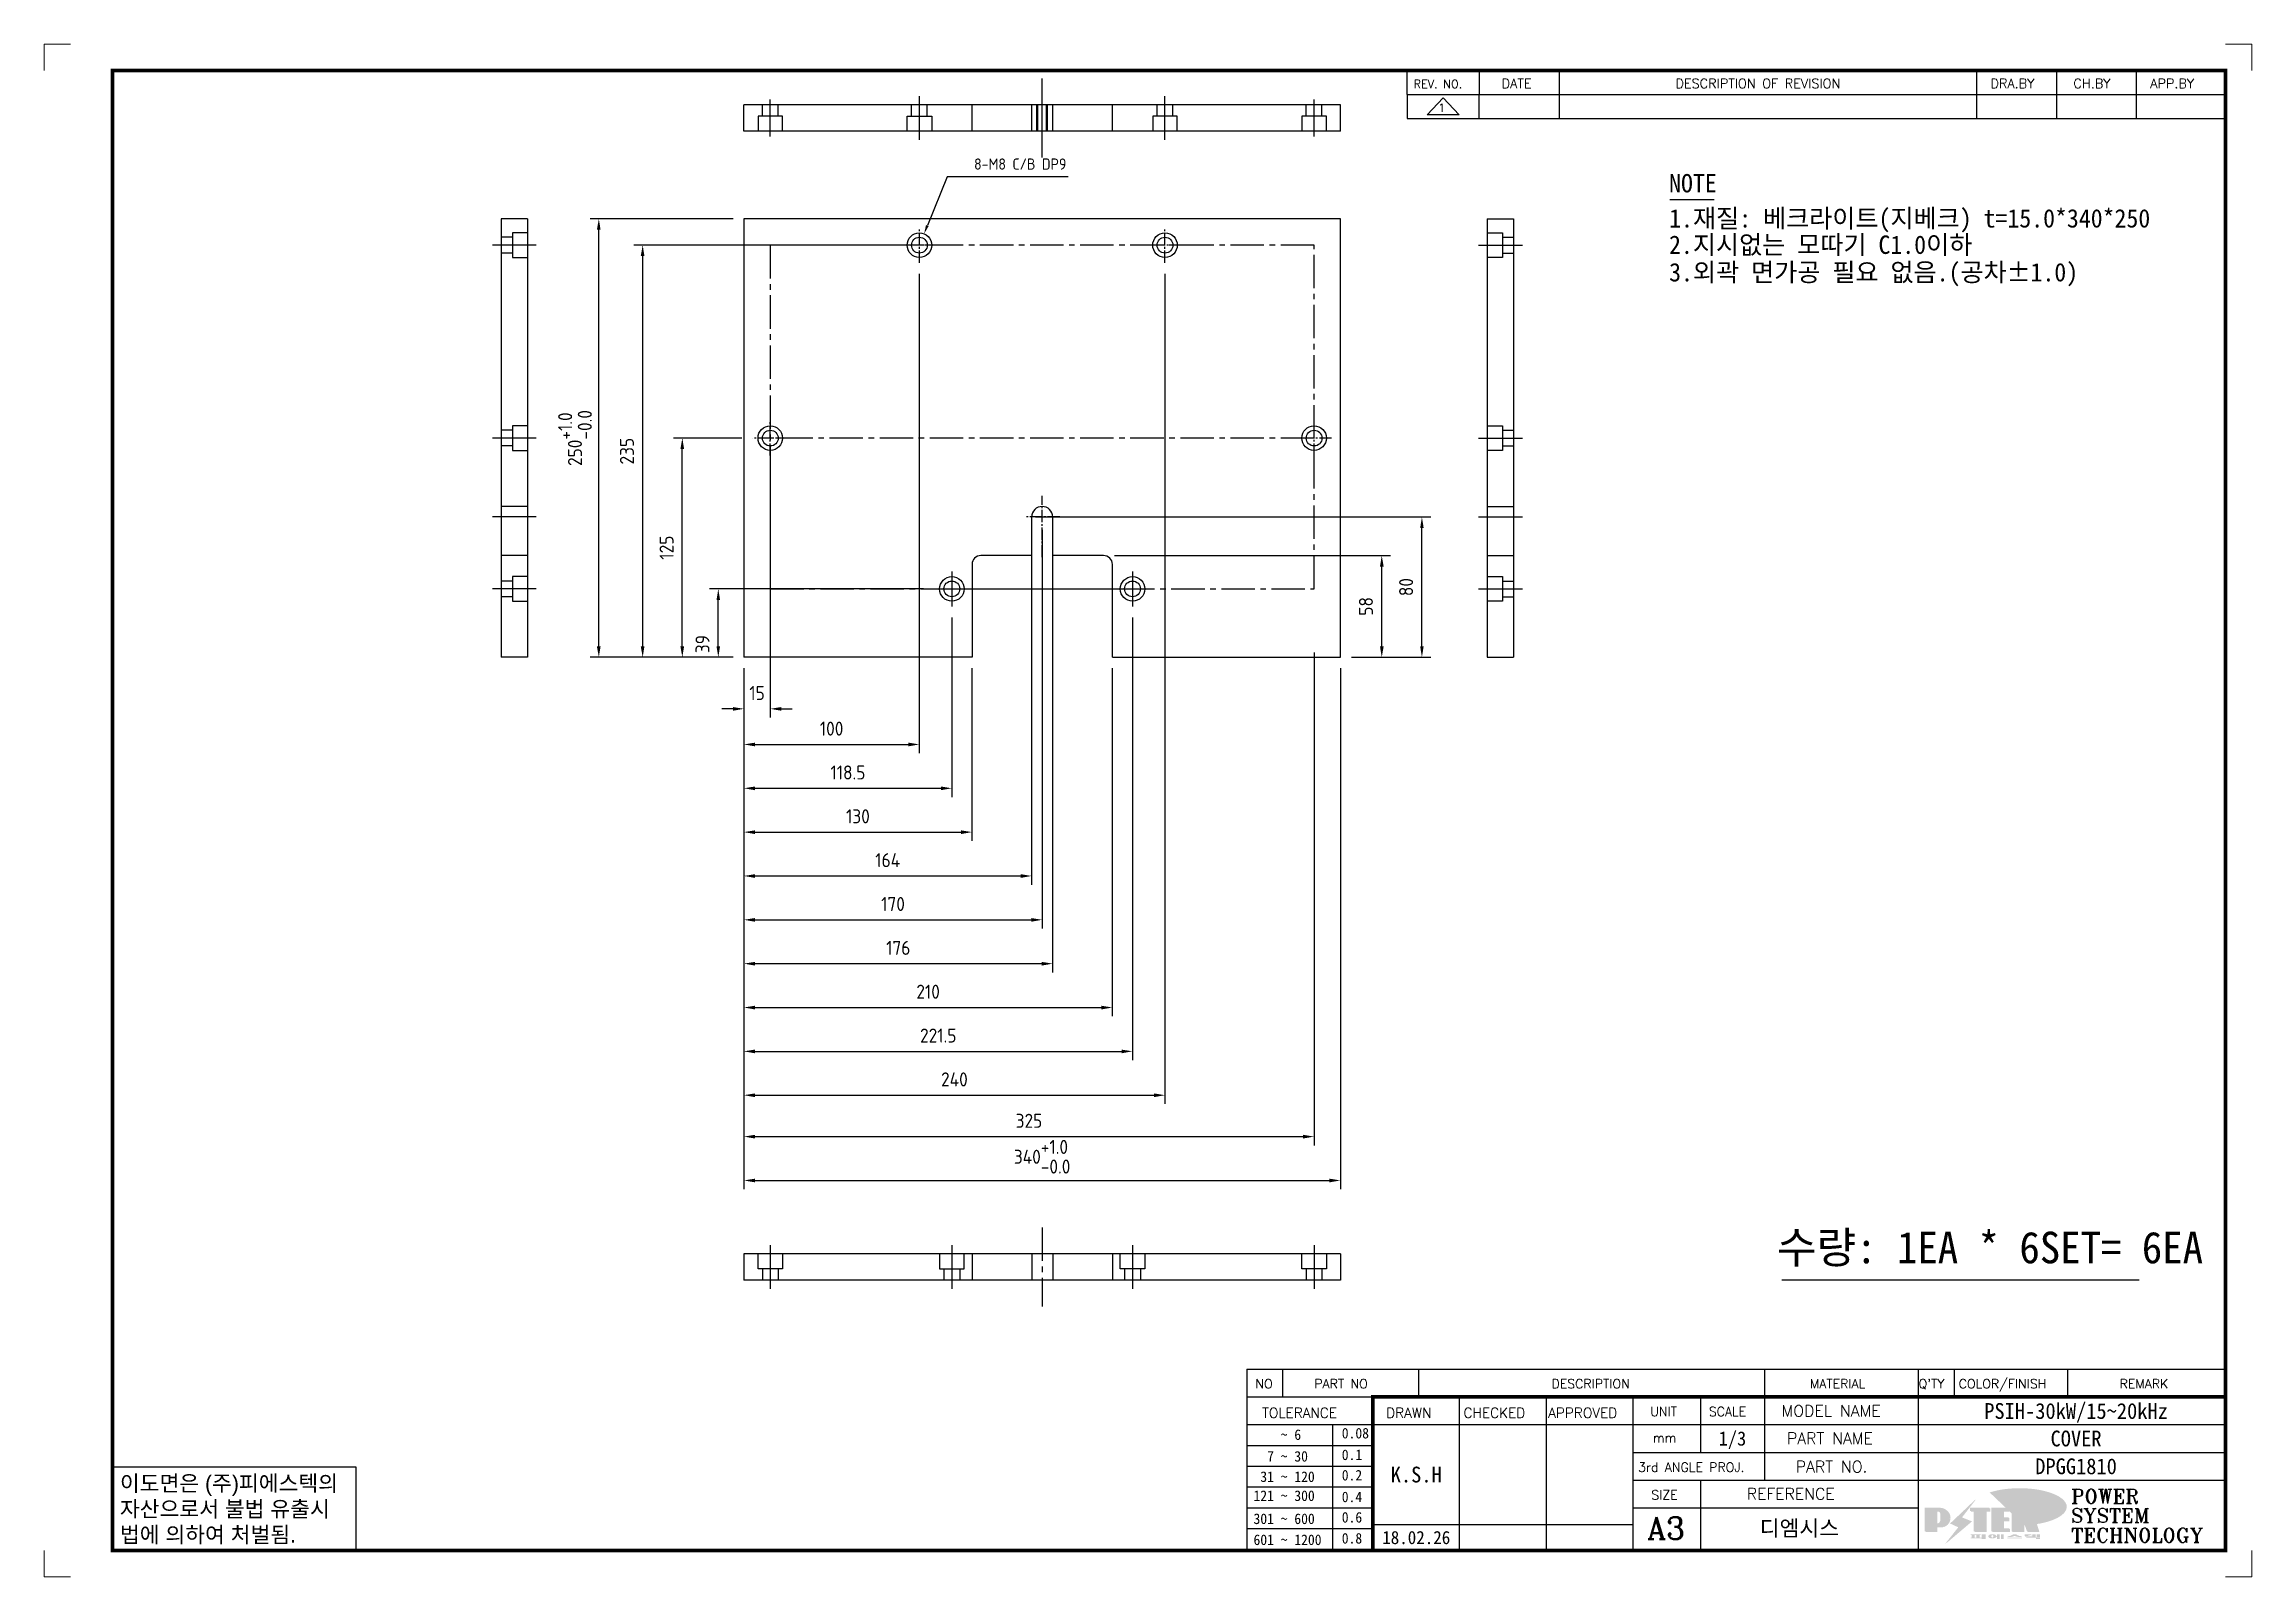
# Model space of a CAD drawing. Header units: millimetres. Extents: x 24815 to 37444, y -10619 to 6020.
# Drawn here: x 26393 to 27652, y -9398 to -8524 of the extents above; entities that cross this region are included whole.
import ezdxf
from ezdxf.enums import TextEntityAlignment as Align

# ---------------------------------------------------------------- set-up
doc = ezdxf.new("R2010")
doc.units = ezdxf.units.MM
for name, pattern in [('CENTER', [50.8, 31.75, -6.35, 6.35, -6.35]), ('CENTER1', [10, 7, -1, 1, -1]), ('CENTER2', [28.575, 19.05, -3.175, 3.175, -3.175]), ('HIDDEN', [9.525, 6.35, -3.175])]:
    doc.linetypes.add(name, pattern=pattern)
for name, color, linetype in [('______', 7, 'Continuous'), ('CENTER', 1, 'CENTER'), ('FORMAT-1', 7, 'Continuous'), ('HIDDEN', 2, 'HIDDEN'), ('line', 3, 'Continuous')]:
    doc.layers.add(name, color=color, linetype=linetype)
doc.styles.add('h1', font='')
doc.styles.add('HAN', font='')
doc.styles.add('RC', font='ROMANC.SHX')
doc.styles.add('ROMANT', font='romant')
doc.styles.get("Standard").update_dxf_attribs({"font": 'ISOCP.SHX', "bigfont": 'WHGTXT.SHX'})
doc.styles.get('h1').set_extended_font_data('New Gulim')
doc.styles.get('HAN').set_extended_font_data('GulimChe')
doc.dimstyles.new('PS-2', dxfattribs={"dimscale": 2, "dimtxt": 3.2, "dimasz": 2.5, "dimexe": 2, "dimexo": 2.5, "dimgap": 2, "dimtad": 1, "dimtoh": 1, "dimrnd": 0.05, "dimzin": 12, "dimdsep": 46, "dimtxsty": 'Standard', "dimcen": 0, "dimclrt": 2, "dimazin": 3, "dimtfac": 1, "dimtofl": 0, "dimtmove": 0, "dimatfit": 3, "dimfxl": 0.18, "dimtolj": 1, "dimtzin": 0, "dimarcsym": 0})
doc.dimstyles.new('PS-2.5', dxfattribs={"dimscale": 2.5, "dimtxt": 3.2, "dimasz": 2.5, "dimexe": 2, "dimexo": 2.5, "dimgap": 2, "dimtad": 1, "dimtoh": 1, "dimrnd": 0.05, "dimzin": 12, "dimdsep": 46, "dimtxsty": 'Standard', "dimcen": 0, "dimclrt": 2, "dimazin": 3, "dimtfac": 1, "dimtofl": 0, "dimtmove": 0, "dimatfit": 3, "dimfxl": 0.18, "dimtolj": 1, "dimtzin": 0, "dimarcsym": 0})

msp = doc.modelspace()

# ---------------------------------------------------------------- texts
at = {"color": 2, "style": 'HAN'}
for s, height, p in [('NOTE', 10.5, (27319.62728, -8608.4768)), ('1.재질: 베크라이트(지베크) t=15.0*340*250', 10.5, (27319.62728, -8628.48094)), ('2.지시없는 모따기 C1.0이하 ', 10.5, (27319.57906, -8643.5311)), ('3.외곽 면가공 필요 없음.(공차%%P1.0)', 10.5, (27319.62728, -8659.21413)), ('수량: 1EA * 6SET= 6EA', 18, (27381.05844, -9219.04526))]:
    msp.add_text(s, height=height, dxfattribs=at).set_placement(p)

# ---------------------------------------------------------------- blocks, each defined once
blk = doc.blocks.new('re3')
at = {"color": 180}
for p, q in [((0, 0), (0, -4.55)), ((6.87, -0.64), (3.86, -3.91)), ((9.88, -3.91), (3.86, -3.91)), ((6.87, -0.64), (9.88, -3.91)), ((13.74, -4.55), (13.74, 0)), ((28.97, -4.55), (28.97, 0)), ((108.25, -4.55), (108.25, 0)), ((123.49, -4.55), (123.49, 0)), ((138.64, -4.55), (138.64, 0)), ((0, -4.55), (155.53, -4.55))]:
    blk.add_line(p, q, dxfattribs=at)
at = {"color": 2, "style": 'RC', "oblique": 15}
blk.add_attdef('REV.NO', text='', height=1.56, dxfattribs=at).set_placement((6.59, -2.56), align=Align.MIDDLE_CENTER)
blk.add_attdef('-1', text='', height=1.56, dxfattribs=at).set_placement((9.37, -1.66), align=Align.MIDDLE_LEFT)
at = {"color": 2, "style": 'HAN'}
for tag, p in [('REV.-DATE', (21.36, -2.28)), ('DRA.BY', (115.87, -2.28)), ('CH.BY', (131.07, -2.28)), ('APP.BY', (147.09, -2.28))]:
    blk.add_attdef(tag, text='', height=2.5, dxfattribs=at).set_placement(p, align=Align.MIDDLE_CENTER)
blk.add_attdef('DESCRIPTION-OF-REVISION', text='', height=2.5, dxfattribs=at).set_placement((31.61, -2.28), align=Align.MIDDLE_LEFT)
blk = doc.blocks.new('t3')
for p, q in [((0, 15.88), (46.25, 15.88)), ((0, 15.88), (0, 0)), ((46.25, 15.88), (46.25, 0)), ((0, 0), (46.25, 0))]:
    blk.add_line(p, q)
at = {"color": 1, "style": 'h1'}
for s, p in [('이도면은 (주)피에스텍의', (1.4, 11.29)), ('자산으로서 불법 유출시', (1.4, 6.41)), ('법에 의하여 처벌됨.', (1.4, 1.52))]:
    blk.add_text(s, height=3, dxfattribs=at).set_placement(p)
blk = doc.blocks.new('new LOGO')
at = {"layer": 'line'}
h = blk.add_hatch(color=1, dxfattribs=at)
h.paths.add_polyline_path([(41.5, 16.4), (54.3, 16.4, 1), (54.3, 82.9), (0, 82.9), (0, -0.1), (41.5, -0.1)])
h.paths.add_polyline_path([(41.5, 27.9), (41.5, 71.9), (43.6, 71.9, -0.414214), (54.6, 60.9), (54.6, 38.9, -0.414214), (43.6, 27.9)], flags=16)
h.paths.add_polyline_path([(214.7, 71.9), (227.5, 71.9), (227.5, 82.9), (159.7, 82.9), (159.7, 71.9), (172.5, 71.9), (172.5, -0.1), (214.7, -0.1)])
h.paths.add_polyline_path([(276, 37.4), (294.8, 37.4), (294.8, 49.1), (276, 49.1), (276, 71.9), (294.8, 71.9), (294.8, 82.9), (234.5, 82.9), (234.5, -0.1), (297, -0.1), (297, 10.9), (276, 10.9)])
h.paths.add_polyline_path([(347.2, 35.2), (359.7, -0.1), (400.5, -0.1), (379.6, 66.8), (399.7, 82.9), (380.6, 82.9), (347.2, 61.6), (347.2, 82.9), (305.5, 82.9), (305.5, -0.1), (347.2, -0.1)])
h = blk.add_hatch(color=250, dxfattribs=at)
h.paths.add_polyline_path([(44.5, 69.4), (46.6, 69.4, -0.129793), (52, 68, 0.221832), (43.6, 71.9), (41.5, 71.9), (41.5, 27.9), (43.6, 27.9, 0.02048), (44.5, 28)], flags=17)
h.paths.add_polyline_path([(44.5, 13.9), (57.3, 13.9, 0.72362), (77.1, 73.9, -0.679777), (54.3, 16.4), (41.5, 16.4), (41.5, -0.1), (3, -0.1), (3, -2.6), (44.5, -2.6)])
h.paths.add_polyline_path([(117.9, 14.2), (71.5, -44.4), (77.1, -39.6), (120.8, 15.6), (92, 28.9), (173.3, 106), (177.5, 111.4), (89.1, 27.6)])
h.paths.add_polyline_path([(162.7, 71.9), (162.7, 69.4), (172.5, 69.4), (172.5, 71.9)], flags=17)
h.paths.add_polyline_path([(217.7, 69.4), (230.5, 69.4), (230.5, 80.4), (227.5, 80.4), (227.5, 71.9), (214.7, 71.9), (214.7, -0.1), (175.5, -0.1), (175.5, -2.6), (217.7, -2.6)])
h.paths.add_polyline_path([(297.8, 46.6), (294.8, 46.6), (294.8, 37.4), (276, 37.4), (276, 10.9), (279, 10.9), (279, 34.9), (297.8, 34.9)])
h.paths.add_polyline_path([(300, 8.4), (297, 8.4), (297, -0.1), (237.5, -0.1), (237.5, -2.6), (300, -2.6)])
h.paths.add_polyline_path([(297.8, 80.4), (294.8, 80.4), (294.8, 71.9), (276, 71.9), (276, 49.1), (279, 49.1), (279, 69.4), (297.8, 69.4)])
h.paths.add_polyline_path([(350.2, 80.4), (347.2, 80.4), (347.2, 61.6), (350.2, 63.5)])
h.paths.add_polyline_path([(350.2, 26.7), (347.2, 35.2), (347.2, -0.1), (308.5, -0.1), (308.5, -2.6), (350.2, -2.6)])
h.paths.add_polyline_path([(402.7, 80.4), (396.5, 80.4), (379.6, 66.8), (400.5, -0.1), (361.8, -0.1), (362.7, -2.6), (403.5, -2.6), (382.6, 64.3)])
blk.add_hatch(color=5, dxfattribs=at).paths.add_polyline_path([(166.3, 35), (131, 49), (180.4, 112.7), (92, 28.9), (120.8, 15.6), (74.4, -43)])
h = blk.add_hatch(color=253, dxfattribs=at)
edge = h.paths.add_edge_path()
edge.add_ellipse((333.9, 86.4), major_axis=(-165.9, 0), ratio=0.39426, start_angle=111.51268, end_angle=334.46902)
edge.add_ellipse((314.1, 81.2), major_axis=(-153.7, 0), ratio=0.40699, start_angle=121.30662, end_angle=327.74369, ccw=False)
edge.add_line((394, 27.8), (394.7, 25.6))
h = blk.add_hatch(color=250, dxfattribs=at)
edge = h.paths.add_edge_path()
edge.add_ellipse((237.8, -17.6), major_axis=(-14.3, 0), ratio=0.526336, start_angle=192.2456, end_angle=269.07481)
edge.add_line((238.1, -10.1), (237.6, -10.1))
edge.add_ellipse((237.8, -17.6), major_axis=(-14.3, 0), ratio=0.526336, start_angle=270.92519, end_angle=449.07481)
edge.add_line((237.6, -25.1), (238.1, -25.1))
edge.add_ellipse((237.8, -17.6), major_axis=(-14.3, 0), ratio=0.526336, start_angle=450.92519, end_angle=527.7544)
edge.add_line((251.7, -19.2), (254.1, -19.2))
edge.add_line((254.1, -19.2), (254.1, -27.1))
edge.add_line((254.1, -27.1), (263.1, -27.1))
edge.add_line((263.1, -27.1), (263.1, -10.1))
edge.add_line((263.1, -10.1), (254.1, -10.1))
edge.add_line((254.1, -10.1), (254.1, -16))
edge.add_line((254.1, -16), (251.7, -16))
h.paths.add_polyline_path([(241, -16.4), (241, -18.7, -1), (234.4, -18.7), (234.4, -16.4, -1)], flags=16)
h.paths.add_polyline_path([(278.2, -10.1), (268.1, -10.1), (268.1, -27.1), (278.2, -27.1)])
h.paths.add_polyline_path([(310.3, -10.1), (310.3, -11.1, -0.157169), (289.3, -17.5), (294, -19.9, 0.128407), (316.3, -15.9, 0.128407), (338.6, -19.9), (343.3, -17.5, -0.157169), (322.2, -11.1), (322.2, -10.1)])
h.paths.add_polyline_path([(342.1, -25.1), (342.1, -22.3), (290.4, -22.3), (290.4, -25.1)])
h.paths.add_polyline_path([(352, -10.1), (352, -16.2, 0.414214), (354, -18.2), (378.7, -18.2), (378.7, -19.6), (390.2, -19.6), (390.2, -10.1), (378.7, -10.1), (378.7, -13.6), (374.7, -13.6), (374.7, -15.1), (378.7, -15.1), (378.7, -16.2), (364.7, -16.2), (364.7, -15.1), (371.2, -15.1), (371.2, -13.6), (364.7, -13.6), (364.7, -12.6), (374.7, -12.6), (374.7, -10.1)])
h.paths.add_polyline_path([(393.8, -10.1), (393.8, -19.6), (405, -19.6), (405, -10.1)])
h.paths.add_polyline_path([(405, -27.1), (405, -20.9), (356.8, -20.9), (356.8, -23), (391.8, -23), (391.8, -27.1)])
h.paths.add_polyline_path([(200.4, -10.1), (200.4, -22.3), (193.2, -22.3), (193.2, -12.6), (196.6, -12.6), (196.6, -10.1), (161, -10.1), (161, -12.6), (164.5, -12.6), (164.5, -22.3), (161, -22.3), (161, -25.1), (200.4, -25.1), (200.4, -27.1), (213.9, -27.1), (213.9, -10.1)])
h.paths.add_polyline_path([(182, -12.6), (175.6, -12.6), (175.6, -22.3), (182, -22.3)], flags=17)
blk = doc.blocks.new('format-3')
at = {"color": 3, "lineweight": 9}
for p, q in [((0, 286.3), (0, 291.3)), ((5, 291.3), (0, 291.3)), ((414.5, 291.3), (419.5, 291.3)), ((419.5, 286.3), (419.5, 291.3)), ((0, 5), (0, 0)), ((419.5, 5), (419.5, 0)), ((5, 0), (0, 0)), ((414.5, 0), (419.5, 0))]:
    blk.add_line(p, q, dxfattribs=at)
at = {"color": 180}
for p, q in [((258.97, 281.75), (258.97, 286.3)), ((272.71, 281.75), (272.71, 286.3)), ((287.94, 281.75), (287.94, 286.3)), ((367.22, 281.75), (367.22, 286.3)), ((382.45, 281.75), (382.45, 286.3)), ((397.61, 281.75), (397.61, 286.3)), ((258.97, 281.75), (414.5, 281.75)), ((228.5, 39.49), (228.5, 5)), ((228.5, 39.49), (414.5, 39.49)), ((235.29, 39.49), (235.29, 34.21)), ((261.24, 34.21), (261.24, 39.49)), ((326.9, 39.49), (326.9, 34.21)), ((356.11, 39.49), (356.11, 34.21)), ((362.93, 39.49), (362.93, 34.21)), ((384.48, 39.49), (384.48, 34.21)), ((228.5, 34.21), (252.48, 34.21)), ((268.96, 5), (268.96, 34.21)), ((285.45, 5), (285.45, 34.21)), ((301.94, 5), (301.94, 34.21)), ((314.72, 34.21), (314.72, 23.65)), ((326.9, 34.21), (326.9, 18.37)), ((356.11, 34.21), (356.11, 5)), ((228.5, 28.93), (252.48, 28.93)), ((244.89, 5.23), (244.89, 28.93)), ((252.48, 28.93), (414.5, 28.93)), ((228.5, 24.98), (252.48, 24.98)), ((228.5, 21.03), (252.48, 21.03)), ((301.94, 23.65), (414.5, 23.65)), ((228.5, 17.08), (252.48, 17.08)), ((301.94, 18.37), (414.5, 18.37)), ((314.72, 18.37), (314.72, 5)), ((228.5, 13.13), (252.48, 13.13)), ((301.94, 13.09), (356.11, 13.09)), ((228.5, 9.18), (252.48, 9.18)), ((252.48, 9.95), (301.94, 9.95))]:
    blk.add_line(p, q, dxfattribs=at)
at = {"const_width": 0.7}
blk.add_lwpolyline([(252.48, 5), (252.48, 34.21), (414.5, 34.21)], dxfattribs=at)
at = {"layer": 'FORMAT-1', "const_width": 0.7}
blk.add_lwpolyline([(13, 5), (13, 286.3), (414.5, 286.3), (414.5, 5)], close=True, dxfattribs=at)
blk.add_blockref('t3', (13, 5))
at = {"xscale": 0.05400000000000027, "yscale": 0.05400000000000027, "zscale": 0.05400000000000027}
blk.add_blockref('new LOGO', (357.35, 8.65), dxfattribs=at)
at = {"color": 2}
for s, height, style, p in [('REV. NO.', 1.56, 'RC', (260.23, 282.95)), ('DATE', 1.788, 'RC', (276.95, 282.94)), ('DESCRIPTION OF REVISION', 1.7875, 'RC', (309.98, 282.94)), ('DRA.BY', 1.788, 'RC', (369.83, 282.94)), ('CH.BY', 1.788, 'RC', (385.59, 282.94)), ('APP.BY', 1.788, 'RC', (400.18, 282.94)), ('COLOR/FINISH', 1.7424, 'RC', (363.8, 35.83)), ('NO', 1.742, 'RC', (230.16, 35.83)), ('PART NO', 1.742, 'RC', (241.36, 35.83)), ('DESCRIPTION', 1.7424, 'RC', (286.43, 35.83)), ('MATERIAL', 1.742, 'RC', (335.52, 35.83)), ("Q'TY", 1.742, 'RC', (356.17, 35.83)), ('REMARK', 1.742, 'RC', (394.37, 35.83)), (' TOLERANCE', 1.9, 'RC', (230.11, 30.22)), ('DRAWN', 1.9, 'RC', (255, 30.22)), ('CHECKED', 1.9, 'RC', (269.71, 30.22)), ('APPROVED', 1.9, 'RC', (285.8, 30.22)), ('UNIT', 1.742, 'RC', (305.19, 30.55)), ('SCALE', 1.742, 'RC', (316.32, 30.55)), ('MODEL NAME', 2.178, 'RC', (330.12, 30.46)), ('    ~ 6', 2, 'HAN', (229.8, 26.03)), ('0.08', 2, 'HAN', (246.57, 26.31)), ('mm', 1.742, 'RC', (305.67, 25.56)), ('PART NAME', 2.178, 'RC', (331.17, 25.24)), ('  7 ~ 30', 2, 'HAN', (229.8, 21.91)), ('0.1', 2, 'HAN', (246.57, 22.2)), ('3rd ANGLE PROJ.', 1.7424, 'RC', (302.87, 19.97)), ('PART NO.', 2.178, 'RC', (332.84, 19.85)), (' 31 ~ 120', 2, 'HAN', (229.8, 18.04)), ('0.2', 2, 'HAN', (246.57, 18.32)), ('REFERENCE', 2.178, 'RC', (323.52, 14.69)), ('121 ~ 300', 2, 'HAN', (229.8, 14.42)), ('0.4', 2, 'HAN', (246.57, 14.2)), ('SIZE', 1.742, 'RC', (305.39, 14.71)), ('301 ~ 600', 2, 'HAN', (229.8, 10.04)), ('0.6', 2, 'HAN', (246.57, 10.32)), ('601 ~ 1200', 2, 'HAN', (229.8, 6.05)), ('0.8', 2, 'HAN', (246.57, 6.33))]:
    blk.add_text(s, height=height, dxfattribs=dict(at, style=style)).set_placement(p)
at = {"style": 'ROMANT'}
for s, p in [('POWER', (385.15, 13.96)), ('SYSTEM', (385.15, 10.31)), ('TECHNOLOGY', (385.15, 6.56))]:
    blk.add_text(s, height=2.7, dxfattribs=at).set_placement(p)
at = {"color": 2, "lineweight": 25, "style": 'RC'}
blk.add_text('A3', height=4.182, dxfattribs=at).set_placement((304.61, 7.14))
at = {"style": 'HAN'}
for tag, height, p in [('MODEL-NAME', 3, (386.1, 31.53)), ('SCALE', 2.7, (320.81, 26.29)), ('PART-NAME', 3, (386.1, 26.29)), ('CH-BY', 3, (277.21, 19.44)), ('PART-NO', 3, (386.1, 21.01)), ('DRA-BY', 3, (260.72, 19.44)), ('APP-BY', 3, (293.7, 19.44)), ('DRA-DATE', 2.5, (260.72, 7.47)), ('CH-DATE', 2.5, (277.21, 7.47)), ('APP-DATE', 2.5, (293.7, 7.47)), ('관련업체', 3, (333.52, 9.26))]:
    blk.add_attdef(tag, text='', height=height, dxfattribs=at).set_placement(p, align=Align.MIDDLE_CENTER)
blk = doc.blocks.new('*D1176')
at = {"color": 0, "lineweight": -2, "transparency": 16777216}
for p, q in [((26908.1, -8599.6), (26896.8, -8627.4)), ((26977.1, -8599.6), (26908.1, -8599.6))]:
    blk.add_line(p, q, dxfattribs=at)
at = {"color": 0, "transparency": 16777216}
blk.add_solid([(26896, -8627.1), (26897.5, -8627.7), (26894.9, -8632.1)], dxfattribs=at)
at = {"layer": 'Defpoints', "color": 0, "transparency": 16777216}
for p in [(26894.9, -8632.1), (26889.6, -8645)]:
    blk.add_point(p, dxfattribs=at)
at = {"color": 2, "transparency": 16777216, "insert": (26949.7, -8592.3), "char_height": 6.4, "attachment_point": 5}
blk.add_mtext('\\A1;8-M8 C/B DP9', dxfattribs=at)
blk = doc.blocks.new('*D1177')
at = {"layer": '______', "color": 0, "lineweight": -2, "ltscale": 10, "transparency": 16777216}
for p, q in [((26807.2, -8764.8), (26807.2, -8907.9)), ((26792.2, -8879.8), (26792.2, -8907.9)), ((26786, -8902.9), (26779.7, -8902.9)), ((26813.5, -8902.9), (26819.7, -8902.9))]:
    blk.add_line(p, q, dxfattribs=at)
at = {"layer": '______', "color": 0, "ltscale": 10, "transparency": 16777216}
for points in [[(26786, -8901.9), (26786, -8904), (26792.2, -8902.9)], [(26813.5, -8901.9), (26813.5, -8904), (26807.2, -8902.9)]]:
    blk.add_solid(points, dxfattribs=at)
at = {"layer": 'Defpoints', "color": 0, "ltscale": 10, "transparency": 16777216}
for p in [(26807.2, -8758.5), (26792.2, -8873.5), (26807.2, -8902.9)]:
    blk.add_point(p, dxfattribs=at)
at = {"layer": '______', "color": 2, "ltscale": 10, "transparency": 16777216, "insert": (26799.7, -8893.9), "char_height": 8, "attachment_point": 5}
blk.add_mtext('\\A1;15', dxfattribs=at)
blk = doc.blocks.new('*D1178')
at = {"layer": '______', "color": 0, "lineweight": -2, "ltscale": 10, "transparency": 16777216}
for p, q in [((26892.2, -8654.8), (26892.2, -8928.2)), ((26792.2, -8879.8), (26792.2, -8928.2)), ((26798.5, -8923.2), (26886, -8923.2))]:
    blk.add_line(p, q, dxfattribs=at)
at = {"layer": '______', "color": 0, "ltscale": 10, "transparency": 16777216}
for points in [[(26798.5, -8922.2), (26798.5, -8924.3), (26792.2, -8923.2)], [(26886, -8922.2), (26886, -8924.3), (26892.2, -8923.2)]]:
    blk.add_solid(points, dxfattribs=at)
at = {"layer": 'Defpoints', "color": 0, "ltscale": 10, "transparency": 16777216}
for p in [(26892.2, -8648.5), (26792.2, -8873.5), (26892.2, -8923.2)]:
    blk.add_point(p, dxfattribs=at)
at = {"layer": '______', "color": 2, "ltscale": 10, "transparency": 16777216, "insert": (26842.2, -8914.2), "char_height": 8, "attachment_point": 5}
blk.add_mtext('\\A1;100', dxfattribs=at)
blk = doc.blocks.new('*D1179')
at = {"layer": '______', "color": 0, "lineweight": -2, "ltscale": 10, "transparency": 16777216}
for p, q in [((26910.7, -8850.8), (26910.7, -8953.2)), ((26792.2, -8879.8), (26792.2, -8953.2)), ((26798.5, -8948.2), (26904.5, -8948.2))]:
    blk.add_line(p, q, dxfattribs=at)
at = {"layer": '______', "color": 0, "ltscale": 10, "transparency": 16777216}
for points in [[(26798.5, -8947.2), (26798.5, -8949.3), (26792.2, -8948.2)], [(26904.5, -8947.2), (26904.5, -8949.3), (26910.7, -8948.2)]]:
    blk.add_solid(points, dxfattribs=at)
at = {"layer": 'Defpoints', "color": 0, "ltscale": 10, "transparency": 16777216}
for p in [(26910.7, -8844.5), (26792.2, -8873.5), (26910.7, -8948.2)]:
    blk.add_point(p, dxfattribs=at)
at = {"layer": '______', "color": 2, "ltscale": 10, "transparency": 16777216, "insert": (26851.5, -8939.2), "char_height": 8, "attachment_point": 5}
blk.add_mtext('\\A1;118.5', dxfattribs=at)
blk = doc.blocks.new('*D1180')
at = {"layer": '______', "color": 0, "lineweight": -2, "ltscale": 10, "transparency": 16777216}
for p, q in [((26792.2, -8879.8), (26792.2, -8978.2)), ((26922.2, -8879.8), (26922.2, -8978.2)), ((26798.5, -8973.2), (26916, -8973.2))]:
    blk.add_line(p, q, dxfattribs=at)
at = {"layer": '______', "color": 0, "ltscale": 10, "transparency": 16777216}
for points in [[(26798.5, -8972.2), (26798.5, -8974.3), (26792.2, -8973.2)], [(26916, -8972.2), (26916, -8974.3), (26922.2, -8973.2)]]:
    blk.add_solid(points, dxfattribs=at)
at = {"layer": 'Defpoints', "color": 0, "ltscale": 10, "transparency": 16777216}
for p in [(26792.2, -8873.5), (26922.2, -8873.5), (26922.2, -8973.2)]:
    blk.add_point(p, dxfattribs=at)
at = {"layer": '______', "color": 2, "ltscale": 10, "transparency": 16777216, "insert": (26857.2, -8964.2), "char_height": 8, "attachment_point": 5}
blk.add_mtext('\\A1;130', dxfattribs=at)
blk = doc.blocks.new('*D1181')
at = {"layer": '______', "color": 0, "lineweight": -2, "ltscale": 10, "transparency": 16777216}
for p, q in [((26956.2, -8799.8), (26956.2, -9003.2)), ((26792.2, -8879.8), (26792.2, -9003.2)), ((26798.5, -8998.2), (26950, -8998.2))]:
    blk.add_line(p, q, dxfattribs=at)
at = {"layer": '______', "color": 0, "ltscale": 10, "transparency": 16777216}
for points in [[(26798.5, -8997.2), (26798.5, -8999.3), (26792.2, -8998.2)], [(26950, -8997.2), (26950, -8999.3), (26956.2, -8998.2)]]:
    blk.add_solid(points, dxfattribs=at)
at = {"layer": 'Defpoints', "color": 0, "ltscale": 10, "transparency": 16777216}
for p in [(26956.2, -8793.5), (26792.2, -8873.5), (26956.2, -8998.2)]:
    blk.add_point(p, dxfattribs=at)
at = {"layer": '______', "color": 2, "ltscale": 10, "transparency": 16777216, "insert": (26874.2, -8989.2), "char_height": 8, "attachment_point": 5}
blk.add_mtext('\\A1;164', dxfattribs=at)
blk = doc.blocks.new('*D1182')
at = {"layer": '______', "color": 0, "lineweight": -2, "ltscale": 10, "transparency": 16777216}
for p, q in [((26962.2, -8800.8), (26962.2, -9028.2)), ((26792.2, -8879.8), (26792.2, -9028.2)), ((26798.5, -9023.2), (26956, -9023.2))]:
    blk.add_line(p, q, dxfattribs=at)
at = {"layer": '______', "color": 0, "ltscale": 10, "transparency": 16777216}
for points in [[(26798.5, -9022.2), (26798.5, -9024.3), (26792.2, -9023.2)], [(26956, -9022.2), (26956, -9024.3), (26962.2, -9023.2)]]:
    blk.add_solid(points, dxfattribs=at)
at = {"layer": 'Defpoints', "color": 0, "ltscale": 10, "transparency": 16777216}
for p in [(26962.2, -8794.5), (26792.2, -8873.5), (26962.2, -9023.2)]:
    blk.add_point(p, dxfattribs=at)
at = {"layer": '______', "color": 2, "ltscale": 10, "transparency": 16777216, "insert": (26877.2, -9014.2), "char_height": 8, "attachment_point": 5}
blk.add_mtext('\\A1;170', dxfattribs=at)
blk = doc.blocks.new('*D1183')
at = {"layer": '______', "color": 0, "lineweight": -2, "ltscale": 10, "transparency": 16777216}
for p, q in [((26968.2, -8799.8), (26968.2, -9053.2)), ((26792.2, -8879.8), (26792.2, -9053.2)), ((26798.5, -9048.2), (26962, -9048.2))]:
    blk.add_line(p, q, dxfattribs=at)
at = {"layer": '______', "color": 0, "ltscale": 10, "transparency": 16777216}
for points in [[(26798.5, -9047.2), (26798.5, -9049.3), (26792.2, -9048.2)], [(26962, -9047.2), (26962, -9049.3), (26968.2, -9048.2)]]:
    blk.add_solid(points, dxfattribs=at)
at = {"layer": 'Defpoints', "color": 0, "ltscale": 10, "transparency": 16777216}
for p in [(26968.2, -8793.5), (26792.2, -8873.5), (26968.2, -9048.2)]:
    blk.add_point(p, dxfattribs=at)
at = {"layer": '______', "color": 2, "ltscale": 10, "transparency": 16777216, "insert": (26880.2, -9039.2), "char_height": 8, "attachment_point": 5}
blk.add_mtext('\\A1;176', dxfattribs=at)
blk = doc.blocks.new('*D1184')
at = {"layer": '______', "color": 0, "lineweight": -2, "ltscale": 10, "transparency": 16777216}
for p, q in [((26792.2, -8879.8), (26792.2, -9078.2)), ((27002.2, -8879.8), (27002.2, -9078.2)), ((26798.5, -9073.2), (26996, -9073.2))]:
    blk.add_line(p, q, dxfattribs=at)
at = {"layer": '______', "color": 0, "ltscale": 10, "transparency": 16777216}
for points in [[(26798.5, -9072.2), (26798.5, -9074.3), (26792.2, -9073.2)], [(26996, -9072.2), (26996, -9074.3), (27002.2, -9073.2)]]:
    blk.add_solid(points, dxfattribs=at)
at = {"layer": 'Defpoints', "color": 0, "ltscale": 10, "transparency": 16777216}
for p in [(26792.2, -8873.5), (27002.2, -8873.5), (27002.2, -9073.2)]:
    blk.add_point(p, dxfattribs=at)
at = {"layer": '______', "color": 2, "ltscale": 10, "transparency": 16777216, "insert": (26897.2, -9064.2), "char_height": 8, "attachment_point": 5}
blk.add_mtext('\\A1;210', dxfattribs=at)
blk = doc.blocks.new('*D1185')
at = {"layer": '______', "color": 0, "lineweight": -2, "ltscale": 10, "transparency": 16777216}
for p, q in [((27013.7, -8850.8), (27013.7, -9103.2)), ((26792.2, -8879.8), (26792.2, -9103.2)), ((26798.5, -9098.2), (27007.5, -9098.2))]:
    blk.add_line(p, q, dxfattribs=at)
at = {"layer": '______', "color": 0, "ltscale": 10, "transparency": 16777216}
for points in [[(26798.5, -9097.2), (26798.5, -9099.3), (26792.2, -9098.2)], [(27007.5, -9097.2), (27007.5, -9099.3), (27013.7, -9098.2)]]:
    blk.add_solid(points, dxfattribs=at)
at = {"layer": 'Defpoints', "color": 0, "ltscale": 10, "transparency": 16777216}
for p in [(27013.7, -8844.5), (26792.2, -8873.5), (27013.7, -9098.2)]:
    blk.add_point(p, dxfattribs=at)
at = {"layer": '______', "color": 2, "ltscale": 10, "transparency": 16777216, "insert": (26903, -9089.2), "char_height": 8, "attachment_point": 5}
blk.add_mtext('\\A1;221.5', dxfattribs=at)
blk = doc.blocks.new('*D1186')
at = {"layer": '______', "color": 0, "lineweight": -2, "ltscale": 10, "transparency": 16777216}
for p, q in [((27032.2, -8654.8), (27032.2, -9128.2)), ((26792.2, -8879.8), (26792.2, -9128.2)), ((26798.5, -9123.2), (27026, -9123.2))]:
    blk.add_line(p, q, dxfattribs=at)
at = {"layer": '______', "color": 0, "ltscale": 10, "transparency": 16777216}
for points in [[(26798.5, -9122.2), (26798.5, -9124.3), (26792.2, -9123.2)], [(27026, -9122.2), (27026, -9124.3), (27032.2, -9123.2)]]:
    blk.add_solid(points, dxfattribs=at)
at = {"layer": 'Defpoints', "color": 0, "ltscale": 10, "transparency": 16777216}
for p in [(27032.2, -8648.5), (26792.2, -8873.5), (27032.2, -9123.2)]:
    blk.add_point(p, dxfattribs=at)
at = {"layer": '______', "color": 2, "ltscale": 10, "transparency": 16777216, "insert": (26912.2, -9114.2), "char_height": 8, "attachment_point": 5}
blk.add_mtext('\\A1;240', dxfattribs=at)
blk = doc.blocks.new('*D1187')
at = {"layer": '______', "color": 0, "lineweight": -2, "ltscale": 10, "transparency": 16777216}
for p, q in [((27117.2, -8870.8), (27117.2, -9151.8)), ((26792.2, -8879.8), (26792.2, -9151.8)), ((26798.5, -9146.8), (27111, -9146.8))]:
    blk.add_line(p, q, dxfattribs=at)
at = {"layer": '______', "color": 0, "ltscale": 10, "transparency": 16777216}
for points in [[(26798.5, -9145.8), (26798.5, -9147.9), (26792.2, -9146.8)], [(27111, -9145.8), (27111, -9147.9), (27117.2, -9146.8)]]:
    blk.add_solid(points, dxfattribs=at)
at = {"layer": 'Defpoints', "color": 0, "ltscale": 10, "transparency": 16777216}
for p in [(27117.2, -8864.5), (26792.2, -8873.5), (27117.2, -9146.8)]:
    blk.add_point(p, dxfattribs=at)
at = {"layer": '______', "color": 2, "ltscale": 10, "transparency": 16777216, "insert": (26954.7, -9137.8), "char_height": 8, "attachment_point": 5}
blk.add_mtext('\\A1;325', dxfattribs=at)
blk = doc.blocks.new('*D1188')
at = {"layer": '______', "color": 0, "lineweight": -2, "ltscale": 10, "transparency": 16777216}
for p, q in [((26792.2, -8879.8), (26792.2, -9176.8)), ((27132.2, -8879.8), (27132.2, -9176.8)), ((26798.5, -9171.8), (27126, -9171.8))]:
    blk.add_line(p, q, dxfattribs=at)
at = {"layer": '______', "color": 0, "ltscale": 10, "transparency": 16777216}
for points in [[(26798.5, -9170.8), (26798.5, -9172.9), (26792.2, -9171.8)], [(27126, -9170.8), (27126, -9172.9), (27132.2, -9171.8)]]:
    blk.add_solid(points, dxfattribs=at)
at = {"layer": 'Defpoints', "color": 0, "ltscale": 10, "transparency": 16777216}
for p in [(26792.2, -8873.5), (27132.2, -8873.5), (27132.2, -9171.8)]:
    blk.add_point(p, dxfattribs=at)
at = {"layer": '______', "color": 2, "ltscale": 10, "transparency": 16777216, "insert": (26962.2, -9158.3), "char_height": 8, "attachment_point": 5}
blk.add_mtext('\\A1;340\\S+1.0^ -0.0;', dxfattribs=at)
blk = doc.blocks.new('*D1189')
at = {"layer": '______', "color": 0, "lineweight": -2, "ltscale": 10, "transparency": 16777216}
for p, q in [((26894.5, -8834.5), (26772.6, -8834.5)), ((26777.6, -8867.3), (26777.6, -8840.8)), ((26786, -8873.5), (26772.6, -8873.5))]:
    blk.add_line(p, q, dxfattribs=at)
at = {"layer": '______', "color": 0, "ltscale": 10, "transparency": 16777216}
for points in [[(26776.6, -8840.8), (26778.6, -8840.8), (26777.6, -8834.5)], [(26776.6, -8867.3), (26778.6, -8867.3), (26777.6, -8873.5)]]:
    blk.add_solid(points, dxfattribs=at)
at = {"layer": 'Defpoints', "color": 0, "ltscale": 10, "transparency": 16777216}
for p in [(26777.6, -8834.5), (26900.7, -8834.5), (26792.2, -8873.5)]:
    blk.add_point(p, dxfattribs=at)
at = {"layer": '______', "color": 2, "ltscale": 10, "transparency": 16777216, "insert": (26768.6, -8866), "char_height": 8, "attachment_point": 5, "rotation": 90}
blk.add_mtext('\\A1;39', dxfattribs=at)
blk = doc.blocks.new('*D1190')
at = {"layer": '______', "color": 0, "lineweight": -2, "ltscale": 10, "transparency": 16777216}
for p, q in [((26958.5, -8793.5), (27183.7, -8793.5)), ((27178.7, -8867.3), (27178.7, -8799.8)), ((27138.5, -8873.5), (27183.7, -8873.5))]:
    blk.add_line(p, q, dxfattribs=at)
at = {"layer": '______', "color": 0, "ltscale": 10, "transparency": 16777216}
for points in [[(27177.7, -8799.8), (27179.7, -8799.8), (27178.7, -8793.5)], [(27177.7, -8867.3), (27179.7, -8867.3), (27178.7, -8873.5)]]:
    blk.add_solid(points, dxfattribs=at)
at = {"layer": 'Defpoints', "color": 0, "ltscale": 10, "transparency": 16777216}
for p in [(26952.2, -8793.5), (27178.7, -8793.5), (27132.2, -8873.5)]:
    blk.add_point(p, dxfattribs=at)
at = {"layer": '______', "color": 2, "ltscale": 10, "transparency": 16777216, "insert": (27169.7, -8833.5), "char_height": 8, "attachment_point": 5, "rotation": 90}
blk.add_mtext('\\A1;80', dxfattribs=at)
blk = doc.blocks.new('*D1191')
at = {"layer": '______', "color": 0, "lineweight": -2, "ltscale": 10, "transparency": 16777216}
for p, q in [((26791, -8748.5), (26752.1, -8748.5)), ((26757.1, -8867.3), (26757.1, -8754.8)), ((26786, -8873.5), (26752.1, -8873.5))]:
    blk.add_line(p, q, dxfattribs=at)
at = {"layer": '______', "color": 0, "ltscale": 10, "transparency": 16777216}
for points in [[(26756, -8754.8), (26758.1, -8754.8), (26757.1, -8748.5)], [(26756, -8867.3), (26758.1, -8867.3), (26757.1, -8873.5)]]:
    blk.add_solid(points, dxfattribs=at)
at = {"layer": 'Defpoints', "color": 0, "ltscale": 10, "transparency": 16777216}
for p in [(26757.1, -8748.5), (26797.2, -8748.5), (26792.2, -8873.5)]:
    blk.add_point(p, dxfattribs=at)
at = {"layer": '______', "color": 2, "ltscale": 10, "transparency": 16777216, "insert": (26748.1, -8811), "char_height": 8, "attachment_point": 5, "rotation": 90}
blk.add_mtext('\\A1;125', dxfattribs=at)
blk = doc.blocks.new('*D1192')
at = {"layer": '______', "color": 0, "lineweight": -2, "ltscale": 10, "transparency": 16777216}
for p, q in [((26876, -8638.5), (26729.5, -8638.5)), ((26734.5, -8867.3), (26734.5, -8644.8)), ((26786, -8873.5), (26729.5, -8873.5))]:
    blk.add_line(p, q, dxfattribs=at)
at = {"layer": '______', "color": 0, "ltscale": 10, "transparency": 16777216}
for points in [[(26733.4, -8644.8), (26735.5, -8644.8), (26734.5, -8638.5)], [(26733.4, -8867.3), (26735.5, -8867.3), (26734.5, -8873.5)]]:
    blk.add_solid(points, dxfattribs=at)
at = {"layer": 'Defpoints', "color": 0, "ltscale": 10, "transparency": 16777216}
for p in [(26734.5, -8638.5), (26882.2, -8638.5), (26792.2, -8873.5)]:
    blk.add_point(p, dxfattribs=at)
at = {"layer": '______', "color": 2, "ltscale": 10, "transparency": 16777216, "insert": (26725.5, -8756), "char_height": 8, "attachment_point": 5, "rotation": 90}
blk.add_mtext('\\A1;235', dxfattribs=at)
blk = doc.blocks.new('*D1193')
at = {"layer": '______', "color": 0, "lineweight": -2, "ltscale": 10, "transparency": 16777216}
for p, q in [((26786, -8623.5), (26704.5, -8623.5)), ((26709.5, -8867.3), (26709.5, -8629.8)), ((26786, -8873.5), (26704.5, -8873.5))]:
    blk.add_line(p, q, dxfattribs=at)
at = {"layer": '______', "color": 0, "ltscale": 10, "transparency": 16777216}
for points in [[(26708.4, -8629.8), (26710.5, -8629.8), (26709.5, -8623.5)], [(26708.4, -8867.3), (26710.5, -8867.3), (26709.5, -8873.5)]]:
    blk.add_solid(points, dxfattribs=at)
at = {"layer": 'Defpoints', "color": 0, "ltscale": 10, "transparency": 16777216}
for p in [(26709.5, -8623.5), (26792.2, -8623.5), (26792.2, -8873.5)]:
    blk.add_point(p, dxfattribs=at)
at = {"layer": '______', "color": 2, "ltscale": 10, "transparency": 16777216, "insert": (26695.9, -8748.5), "char_height": 8, "attachment_point": 5, "rotation": 90}
blk.add_mtext('\\A1;250\\S+1.0^ -0.0;', dxfattribs=at)
blk = doc.blocks.new('*D1194')
at = {"layer": '______', "color": 0, "lineweight": -2, "ltscale": 10, "transparency": 16777216}
for p, q in [((27003.5, -8815.5), (27160.8, -8815.5)), ((27155.8, -8867.3), (27155.8, -8821.8)), ((27138.5, -8873.5), (27160.8, -8873.5))]:
    blk.add_line(p, q, dxfattribs=at)
at = {"layer": '______', "color": 0, "ltscale": 10, "transparency": 16777216}
for points in [[(27154.8, -8821.8), (27156.9, -8821.8), (27155.8, -8815.5)], [(27154.8, -8867.3), (27156.9, -8867.3), (27155.8, -8873.5)]]:
    blk.add_solid(points, dxfattribs=at)
at = {"layer": 'Defpoints', "color": 0, "ltscale": 10, "transparency": 16777216}
for p in [(26997.2, -8815.5), (27155.8, -8815.5), (27132.2, -8873.5)]:
    blk.add_point(p, dxfattribs=at)
at = {"layer": '______', "color": 2, "ltscale": 10, "transparency": 16777216, "insert": (27146.8, -8844.5), "char_height": 8, "attachment_point": 5, "rotation": 90}
blk.add_mtext('\\A1;58', dxfattribs=at)

# ---------------------------------------------------------------- dimensions: what is measured, and where the dimension line sits
dim = msp.add_diameter_dim_2p(p1=(26889.60832, -8645.03165), p2=(26894.87535, -8632.0602), text='8-M8 C/B DP9', dimstyle='PS-2')
dim.commit()
dim.dimension.update_dxf_attribs({"geometry": '*D1176', "text_midpoint": (26949.69693, -8599.59236), "dimtype": 163})
at = {"layer": '______', "ltscale": 10}
dim = msp.add_linear_dim(base=(26709.45622, -8623.54593), p1=(26792.24183, -8873.54593), p2=(26792.24183, -8623.54593), angle=90, dimstyle='PS-2.5', override={"dimtol": 1, "dimtp": 1, "dimtm": 1e-09, "dimtdec": 1}, dxfattribs=at)
dim.commit()
dim.dimension.update_dxf_attribs({"geometry": '*D1193', "text_midpoint": (26695.91659, -8748.54593)})
for base, p1, p2, picture, middle in [((26734.45622, -8638.54593), (26792.24183, -8873.54593), (26882.23628, -8638.54593), '*D1192', (26725.45543, -8756.04593)), ((26757.05233, -8748.54593), (26792.24183, -8873.54593), (26797.23628, -8748.54593), '*D1191', (26748.05154, -8811.04593)), ((27178.70003, -8793.52623), (27132.24183, -8873.54593), (26952.24183, -8793.52623), '*D1190', (27169.70003, -8833.53608)), ((27155.81367, -8815.52623), (27132.24183, -8873.54593), (26997.24183, -8815.52623), '*D1194', (27146.81367, -8844.53608))]:
    dim = msp.add_linear_dim(base=base, p1=p1, p2=p2, angle=90, dimstyle='PS-2.5', dxfattribs=at)
    dim.commit()
    dim.dimension.update_dxf_attribs({"geometry": picture, "text_midpoint": middle})
for base, p2, picture, middle in [((26892.24183, -8923.22724), (26892.24183, -8648.54593), '*D1178', (26842.24183, -8914.22724)), ((27032.24183, -9123.22724), (27032.24183, -8648.54593), '*D1186', (26912.24183, -9114.22645)), ((26956.24183, -8998.22724), (26956.24183, -8793.52623), '*D1181', (26874.24183, -8989.22724)), ((26968.24183, -9048.22724), (26968.24183, -8793.52623), '*D1183', (26880.24183, -9039.22724)), ((26962.24183, -9023.22724), (26962.24183, -8794.52623), '*D1182', (26877.24183, -9014.22724)), ((26910.74183, -8948.22724), (26910.74183, -8844.52623), '*D1179', (26851.49183, -8939.22724)), ((27013.74183, -9098.22724), (27013.74183, -8844.52623), '*D1185', (26902.99183, -9089.22645)), ((27117.24183, -9146.81165), (27117.24183, -8864.54593), '*D1187', (26954.74183, -9137.81086)), ((26922.24183, -8973.22724), (26922.24183, -8873.54593), '*D1180', (26857.24183, -8964.22724)), ((27002.24183, -9073.22724), (27002.24183, -8873.54593), '*D1184', (26897.24183, -9064.22645))]:
    dim = msp.add_linear_dim(base=base, p1=(26792.24183, -8873.54593), p2=p2, dimstyle='PS-2.5', dxfattribs=at)
    dim.commit()
    dim.dimension.update_dxf_attribs({"geometry": picture, "text_midpoint": middle})
dim = msp.add_linear_dim(base=(26807.24183, -8902.94477), p1=(26792.24183, -8873.54593), p2=(26807.24183, -8758.54593), dimstyle='PS-2.5', dxfattribs=at)
dim.commit()
dim.dimension.update_dxf_attribs({"geometry": '*D1177', "text_midpoint": (26799.74183, -8902.94477), "dimtype": 160})
dim = msp.add_linear_dim(base=(26777.60682, -8834.52623), p1=(26792.24183, -8873.54593), p2=(26900.74183, -8834.52623), angle=90, dimstyle='PS-2.5', dxfattribs=at)
dim.commit()
dim.dimension.update_dxf_attribs({"geometry": '*D1189', "text_midpoint": (26777.60682, -8866.04593), "dimtype": 160})
dim = msp.add_linear_dim(base=(27132.24183, -9171.81165), p1=(26792.24183, -8873.54593), p2=(27132.24183, -8873.54593), dimstyle='PS-2.5', override={"dimtol": 1, "dimtp": 1, "dimtm": 1e-09, "dimtdec": 1}, dxfattribs=at)
dim.commit()
dim.dimension.update_dxf_attribs({"geometry": '*D1188', "text_midpoint": (26962.24183, -9158.27202)})

# ---------------------------------------------------------------- linework, layer by layer
at = {"color": 1, "linetype": 'CENTER2'}
for p, q in [((26962.24183, -8588.52), (26962.24183, -8543.52)), ((27117.24183, -8748.54593), (26807.24183, -8748.54593)), ((26910.74183, -8834.52623), (27013.74183, -8834.52623)), ((26962.24183, -9198.67321), (26962.24183, -9243.67321))]:
    msp.add_line(p, q, dxfattribs=at)
at = {"color": 32}
for p, q in [((26792.24183, -8573.52), (26792.24183, -8558.52)), ((27132.24183, -8558.52), (26792.24183, -8558.52)), ((27132.24183, -8573.52), (27132.24183, -8558.52)), ((27132.24183, -8573.52), (26792.24183, -8573.52)), ((26668.82907, -8623.54593), (26653.82907, -8623.54593)), ((26653.82907, -8623.54593), (26653.82907, -8873.54593)), ((26668.82907, -8623.54593), (26668.82907, -8873.54593)), ((27132.24183, -8623.54593), (26792.24183, -8623.54593)), ((26792.24183, -8623.54593), (26792.24183, -8873.54593)), ((27132.24183, -8873.54593), (27132.24183, -8623.54593)), ((27215.974, -8623.54593), (27230.974, -8623.54593)), ((27215.974, -8623.54593), (27215.974, -8873.54593)), ((27230.974, -8623.54593), (27230.974, -8873.54593)), ((26956.24183, -8815.52623), (26956.24183, -8793.52623)), ((26968.24183, -8815.52623), (26968.24183, -8793.52623)), ((26668.82907, -8873.54593), (26653.82907, -8873.54593)), ((26922.24183, -8873.54593), (26792.24183, -8873.54593)), ((27002.24183, -8873.54593), (27132.24183, -8873.54593)), ((27215.974, -8873.54593), (27230.974, -8873.54593)), ((26792.24183, -9213.67321), (26792.24183, -9228.67321)), ((27132.24183, -9213.67321), (26792.24183, -9213.67321)), ((26922.24183, -9213.67321), (26922.24183, -9228.67321)), ((26956.24183, -9213.67321), (26956.24183, -9228.67321)), ((26968.24183, -9213.67321), (26968.24183, -9228.67321)), ((27002.24183, -9213.67321), (27002.24183, -9228.67321)), ((27132.24183, -9213.67321), (27132.24183, -9228.67321)), ((27132.24183, -9228.67321), (26792.24183, -9228.67321))]:
    msp.add_line(p, q, dxfattribs=at)
at = {"color": 2}
msp.add_line((27319.97367, -8612.45547), (27345.348, -8612.45547), dxfattribs=at)
at = {"color": 1, "linetype": 'CENTER1'}
for p, q in [((26892.24183, -8648.54593), (26892.24183, -8628.54593)), ((27032.24183, -8648.54593), (27032.24183, -8628.54593)), ((26902.24739, -8638.54593), (26882.23628, -8638.54593)), ((27042.24739, -8638.54593), (27022.23628, -8638.54593)), ((26807.24183, -8758.54593), (26807.24183, -8738.54593)), ((27117.24183, -8758.54593), (27117.24183, -8738.54593)), ((26817.24739, -8748.54593), (26797.23628, -8748.54593)), ((27127.24739, -8748.54593), (27107.23628, -8748.54593)), ((26962.24183, -8816.52623), (26962.24183, -8781.52623)), ((26972.24183, -8793.52623), (26952.24183, -8793.52623))]:
    msp.add_line(p, q, dxfattribs=at)
msp.add_line((27383.90906, -9228.40776), (27587.64647, -9228.40776))
at = {"color": 1, "linetype": 'CENTER2'}
msp.add_lwpolyline([(26807.24183, -8834.52623), (27117.24183, -8834.52623), (27117.24183, -8638.54593), (26807.24183, -8638.54593)], close=True, dxfattribs=at)
at = {"color": 32}
for points in [[(26956.24183, -8815.52623), (26927.24183, -8815.52623, 0.4142135624), (26922.24183, -8820.52623), (26922.24183, -8873.54593)], [(27002.24183, -8873.54593), (27002.24183, -8820.52623, 0.4142135624), (26997.24183, -8815.52623), (26968.24183, -8815.52623)]]:
    msp.add_lwpolyline(points, format="xyb", dxfattribs=at)
for centre, radius in [((26892.24183, -8638.54593), 7), ((27032.24183, -8638.54593), 7), ((26892.24183, -8638.54593), 4.5), ((27032.24183, -8638.54593), 4.5), ((26807.24183, -8748.54593), 7), ((26807.24183, -8748.54593), 4.5), ((27117.24183, -8748.54593), 7), ((27117.24183, -8748.54593), 4.5)]:
    msp.add_circle(centre, radius, dxfattribs=at)
msp.add_arc((26962.24183, -8793.52623), 6, 0, 180, dxfattribs=at)
at = {"layer": '______', "color": 1, "linetype": 'CENTER', "ltscale": 10}
for p, q in [((26807.24183, -8576.52), (26807.24183, -8555.52)), ((26962.24183, -8576.52), (26962.24183, -8555.52)), ((27117.24183, -8576.52), (27117.24183, -8555.52))]:
    msp.add_line(p, q, dxfattribs=at)
at = {"layer": '______', "color": 2, "linetype": 'HIDDEN', "ltscale": 10}
for p, q in [((26959.24183, -8573.52), (26959.24183, -8558.52)), ((26959.7831, -8573.52), (26959.7831, -8558.52)), ((26964.70057, -8573.52), (26964.70057, -8558.52)), ((26965.24183, -8573.52), (26965.24183, -8558.52))]:
    msp.add_line(p, q, dxfattribs=at)
at = {"layer": '______', "color": 32, "ltscale": 10}
for centre, radius in [((26910.74183, -8834.52623), 7), ((26910.74183, -8834.52623), 4.5), ((27013.74183, -8834.52623), 7), ((27013.74183, -8834.52623), 4.5)]:
    msp.add_circle(centre, radius, dxfattribs=at)
at = {"layer": 'CENTER', "ltscale": 10}
for p, q in [((26892.24183, -8578.52), (26892.24183, -8553.52)), ((27032.24183, -8578.52), (27032.24183, -8553.52)), ((26673.82907, -8638.54593), (26648.82907, -8638.54593)), ((27210.974, -8638.54593), (27235.974, -8638.54593)), ((26673.82907, -8748.54593), (26648.82907, -8748.54593)), ((27210.974, -8748.54593), (27235.974, -8748.54593)), ((26673.82907, -8793.52623), (26648.82907, -8793.52623)), ((27210.974, -8793.52623), (27235.974, -8793.52623)), ((26673.82907, -8834.52623), (26648.82907, -8834.52623)), ((26900.74183, -8834.52623), (26920.74183, -8834.52623)), ((26910.74183, -8824.52623), (26910.74183, -8844.52623)), ((27003.74183, -8834.52623), (27023.74183, -8834.52623)), ((27013.74183, -8824.52623), (27013.74183, -8844.52623)), ((27210.974, -8834.52623), (27235.974, -8834.52623)), ((26807.24183, -9208.67321), (26807.24183, -9233.67321)), ((26910.74183, -9208.67321), (26910.74183, -9233.67321)), ((27013.74183, -9208.67321), (27013.74183, -9233.67321)), ((27117.24183, -9208.67321), (27117.24183, -9233.67321))]:
    msp.add_line(p, q, dxfattribs=at)
at = {"layer": 'HIDDEN', "ltscale": 10}
for p, q in [((26802.74183, -8564.92), (26802.74183, -8558.52)), ((26811.74183, -8564.92), (26811.74183, -8558.52)), ((26887.74183, -8564.92), (26887.74183, -8558.52)), ((26896.74183, -8564.92), (26896.74183, -8558.52)), ((26922.24183, -8573.52), (26922.24183, -8558.52)), ((26956.24183, -8573.52), (26956.24183, -8558.52)), ((26968.24183, -8573.52), (26968.24183, -8558.52)), ((27002.24183, -8573.52), (27002.24183, -8558.52)), ((27027.74183, -8564.92), (27027.74183, -8558.52)), ((27036.74183, -8564.92), (27036.74183, -8558.52)), ((27112.74183, -8564.92), (27112.74183, -8558.52)), ((27121.74183, -8564.92), (27121.74183, -8558.52)), ((26660.22907, -8634.04593), (26653.82907, -8634.04593)), ((26660.22907, -8643.04593), (26653.82907, -8643.04593)), ((27224.574, -8634.04593), (27230.974, -8634.04593)), ((27224.574, -8643.04593), (27230.974, -8643.04593)), ((26660.22907, -8744.04593), (26653.82907, -8744.04593)), ((27224.574, -8744.04593), (27230.974, -8744.04593)), ((26660.22907, -8753.04593), (26653.82907, -8753.04593)), ((27224.574, -8753.04593), (27230.974, -8753.04593)), ((26668.82907, -8787.52623), (26653.82907, -8787.52623)), ((27215.974, -8787.52623), (27230.974, -8787.52623)), ((26668.82907, -8815.52623), (26653.82907, -8815.52623)), ((27215.974, -8815.52623), (27230.974, -8815.52623)), ((26660.22907, -8830.02623), (26653.82907, -8830.02623)), ((27224.574, -8830.02623), (27230.974, -8830.02623)), ((26660.22907, -8839.02623), (26653.82907, -8839.02623)), ((27224.574, -8839.02623), (27230.974, -8839.02623)), ((26802.74183, -9222.27321), (26802.74183, -9228.67321)), ((26811.74183, -9222.27321), (26811.74183, -9228.67321)), ((26906.24183, -9222.27321), (26906.24183, -9228.67321)), ((26915.24183, -9222.27321), (26915.24183, -9228.67321)), ((27009.24183, -9222.27321), (27009.24183, -9228.67321)), ((27018.24183, -9222.27321), (27018.24183, -9228.67321)), ((27112.74183, -9222.27321), (27112.74183, -9228.67321)), ((27121.74183, -9222.27321), (27121.74183, -9228.67321))]:
    msp.add_line(p, q, dxfattribs=at)
for points in [[(26814.24183, -8573.52), (26814.24183, -8564.92), (26800.24183, -8564.92), (26800.24183, -8573.52)], [(26885.24183, -8573.52), (26885.24183, -8564.92), (26899.24183, -8564.92), (26899.24183, -8573.52)], [(27039.24183, -8573.52), (27039.24183, -8564.92), (27025.24183, -8564.92), (27025.24183, -8573.52)], [(27124.24183, -8573.52), (27124.24183, -8564.92), (27110.24183, -8564.92), (27110.24183, -8573.52)], [(26668.82907, -8631.54593), (26660.22907, -8631.54593), (26660.22907, -8645.54593), (26668.82907, -8645.54593)], [(27215.974, -8631.54593), (27224.574, -8631.54593), (27224.574, -8645.54593), (27215.974, -8645.54593)], [(26668.82907, -8741.54593), (26660.22907, -8741.54593), (26660.22907, -8755.54593), (26668.82907, -8755.54593)], [(27215.974, -8741.54593), (27224.574, -8741.54593), (27224.574, -8755.54593), (27215.974, -8755.54593)], [(26668.82907, -8827.52623), (26660.22907, -8827.52623), (26660.22907, -8841.52623), (26668.82907, -8841.52623)], [(27215.974, -8827.52623), (27224.574, -8827.52623), (27224.574, -8841.52623), (27215.974, -8841.52623)], [(26814.24183, -9213.67321), (26814.24183, -9222.27321), (26800.24183, -9222.27321), (26800.24183, -9213.67321)], [(26903.74183, -9213.67321), (26903.74183, -9222.27321), (26917.74183, -9222.27321), (26917.74183, -9213.67321)], [(27020.74183, -9213.67321), (27020.74183, -9222.27321), (27006.74183, -9222.27321), (27006.74183, -9213.67321)], [(27124.24183, -9213.67321), (27124.24183, -9222.27321), (27110.24183, -9222.27321), (27110.24183, -9213.67321)]]:
    msp.add_lwpolyline(points, dxfattribs=at)

# ---------------------------------------------------------------- block references
ref = msp.add_blockref('format-3', (26393.30451, -9397.82872), dxfattribs=dict(xscale=3, yscale=3, zscale=3))
ref.add_attrib('DRA-DATE', '18.02.26', dxfattribs={"height": 7.5, "style": 'HAN'}).set_placement((27175.46462, -9375.40372), align=Align.MIDDLE_CENTER)
ref.add_attrib('DRA-BY', 'K.S.H', dxfattribs={"height": 9, "style": 'HAN'}).set_placement((27175.46462, -9339.50235), align=Align.MIDDLE_CENTER)
ref.add_attrib('MODEL-NAME', 'PSIH-30kW/15~20kHz', dxfattribs={"lineweight": 35, "height": 9, "style": 'HAN'}).set_placement((27551.59097, -9303.25339), align=Align.MIDDLE_CENTER)
ref.add_attrib('PART-NAME', 'COVER', dxfattribs={"lineweight": 35, "height": 9, "style": 'HAN'}).set_placement((27551.59097, -9318.94599), align=Align.MIDDLE_CENTER)
ref.add_attrib('PART-NO', 'DPGG1810', dxfattribs={"lineweight": 35, "height": 9, "style": 'HAN'}).set_placement((27551.59097, -9334.78599), align=Align.MIDDLE_CENTER)
ref.add_attrib('SCALE', '1/3', dxfattribs={"height": 8.1, "style": 'HAN'}).set_placement((27355.72879, -9318.94599), align=Align.MIDDLE_CENTER)
ref.add_attrib('관련업체', '디엠시스', dxfattribs={"height": 9, "style": 'HAN'}).set_placement((27393.87442, -9370.04066), align=Align.MIDDLE_CENTER)
ref = msp.add_blockref('re3', (27170.2019, -8552.57872), dxfattribs=dict(xscale=3, yscale=3, zscale=3))
ref.add_attrib('REV.NO', '1', dxfattribs={"color": 2, "height": 4.68, "style": 'RC'}).set_placement((27189.96713, -8560.25066), align=Align.MIDDLE_CENTER)

msp.set_redraw_order([(e.dxf.handle, doc.entitydb.next_handle()) for e in msp.query("TEXT MTEXT ATTDEF DIMENSION ARC_DIMENSION")])  # texts and dimensions are drawn at this point

doc.saveas('drawing.dxf')
